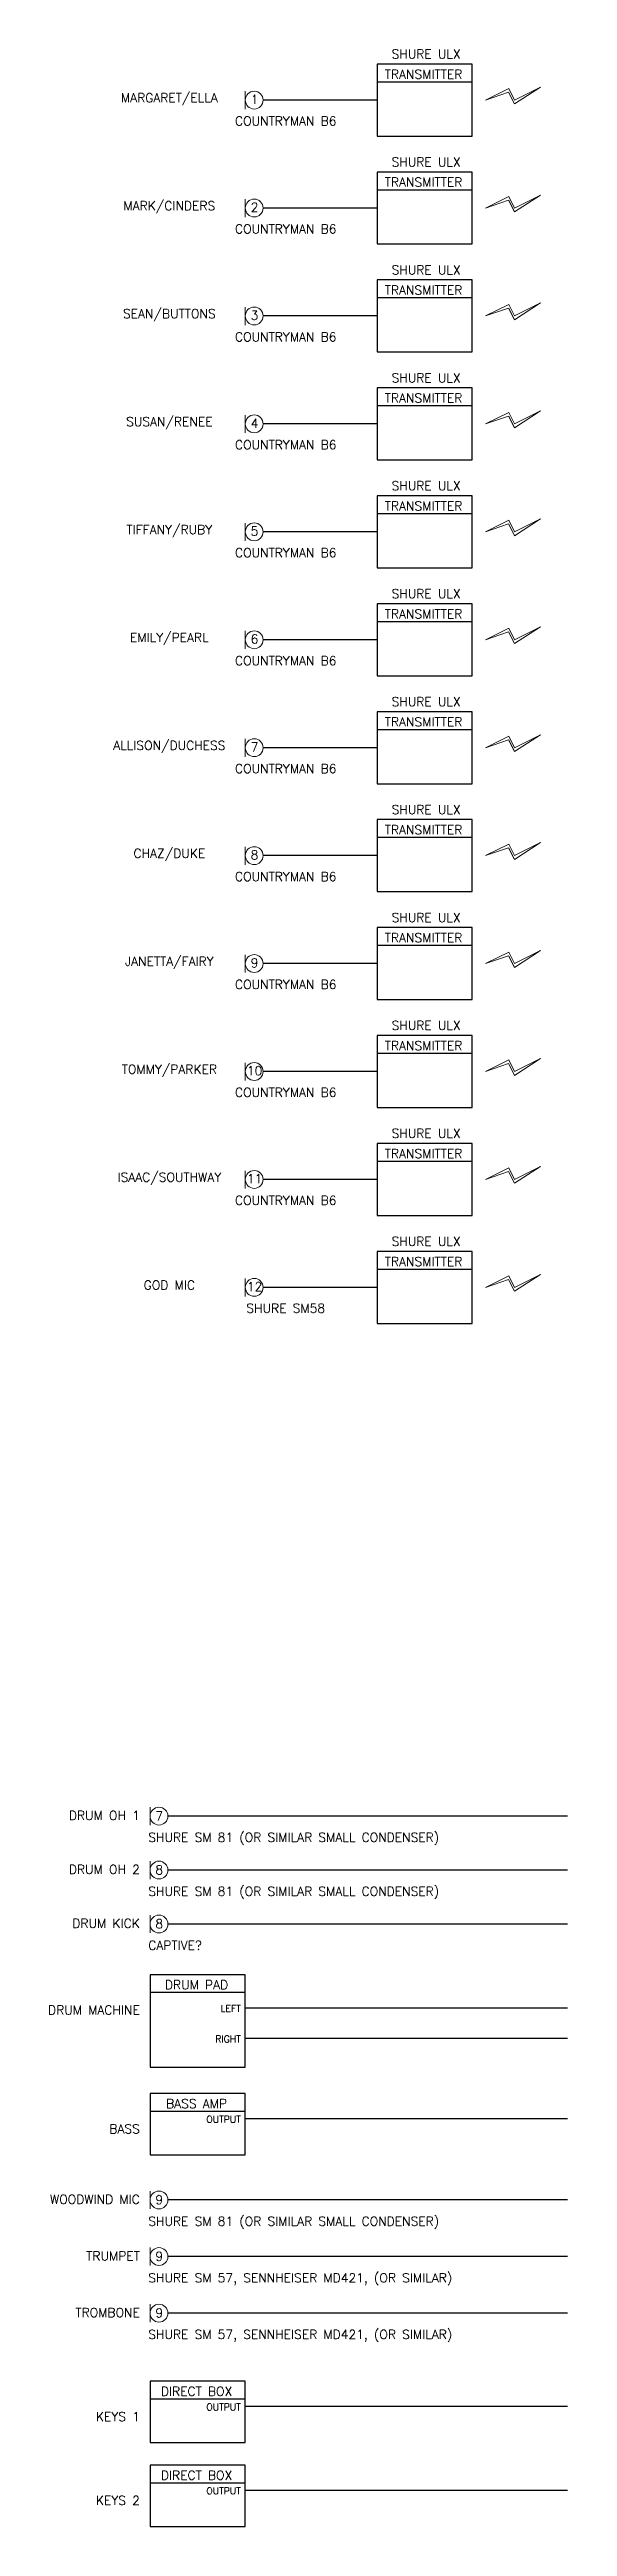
# Model space of a CAD drawing. Header units: inches. Extents: x 11.3 to 61.8, y -46.9 to -8.8.
# Drawn here: x 11.29 to 18.48, y -44.09 to -9.67 of the extents above; entities that cross this region are included whole.
import ezdxf
from ezdxf.enums import TextEntityAlignment as Align

# ---------------------------------------------------------------- set-up
doc = ezdxf.new("R2010")
doc.units = ezdxf.units.IN
doc.header["$MEASUREMENT"] = 0
for name, color, linetype in [('0-text', 2, 'Continuous'), ('AV-CONNECT', 6, 'Continuous'), ('AV-EQUIP', 3, 'Continuous'), ('AV-TXTLT', 121, 'Continuous')]:
    doc.layers.add(name, color=color, linetype=linetype)
doc.styles.add('romans', font='romans.shx')

msp = doc.modelspace()

# ---------------------------------------------------------------- texts
at = {"layer": '0-text', "style": 'romans'}
for s, p in [('SHURE ULX', (16.51721, -9.8296)), ('MARGARET/ELLA', (12.95096, -10.43816)), ('COUNTRYMAN B6', (14.56746, -10.75984)), ('SHURE ULX', (16.51721, -11.3296)), ('MARK/CINDERS', (12.95096, -11.93816)), ('COUNTRYMAN B6', (14.56746, -12.25984)), ('SHURE ULX', (16.51721, -12.8296)), ('SEAN/BUTTONS', (12.95096, -13.43816)), ('COUNTRYMAN B6', (14.56746, -13.75984)), ('SHURE ULX', (16.51721, -14.3296)), ('SUSAN/RENEE', (12.95096, -14.93816)), ('COUNTRYMAN B6', (14.56746, -15.25984)), ('SHURE ULX', (16.51721, -15.8296)), ('TIFFANY/RUBY', (12.95096, -16.43816)), ('COUNTRYMAN B6', (14.56746, -16.75984)), ('SHURE ULX', (16.51721, -17.3296)), ('EMILY/PEARL', (12.95096, -17.93816)), ('COUNTRYMAN B6', (14.56746, -18.25984)), ('SHURE ULX', (16.51721, -18.8296)), ('ALLISON/DUCHESS', (12.95096, -19.43816)), ('COUNTRYMAN B6', (14.56746, -19.75984)), ('SHURE ULX', (16.51721, -20.3296)), ('CHAZ/DUKE', (12.95096, -20.93816)), ('COUNTRYMAN B6', (14.56746, -21.25984)), ('SHURE ULX', (16.51721, -21.8296)), ('JANETTA/FAIRY', (12.95096, -22.43816)), ('COUNTRYMAN B6', (14.56746, -22.75984)), ('SHURE ULX', (16.51721, -23.3296)), ('TOMMY/PARKER', (12.95096, -23.93816)), ('COUNTRYMAN B6', (14.56746, -24.25984)), ('SHURE ULX', (16.51721, -24.8296)), ('ISAAC/SOUTHWAY', (12.95096, -25.43816)), ('COUNTRYMAN B6', (14.56746, -25.75984)), ('SHURE ULX', (16.51721, -26.3296)), ('GOD MIC', (12.95096, -26.93816)), ('SHURE SM58', (14.56746, -27.25984))]:
    msp.add_text(s, height=0.125, dxfattribs=at).set_placement(p, align=Align.BOTTOM_CENTER)
for s, p in [('DRUM OH 1', (12.54116, -34.30851)), ('DRUM OH 2', (12.54116, -35.05851)), ('DRUM KICK', (12.54116, -35.80851)), ('DRUM MACHINE', (12.54116, -37.01218)), ('BASS', (12.54116, -38.66375)), ('WOODWIND MIC', (12.54116, -39.64318)), ('TRUMPET', (12.54116, -40.42967)), ('TROMBONE', (12.54116, -41.21617)), ('KEYS 1', (12.54116, -42.6621)), ('KEYS 2', (12.54116, -43.82769))]:
    msp.add_text(s, height=0.125, dxfattribs=at).set_placement(p, align=Align.BOTTOM_RIGHT)
for s, p in [('SHURE SM 81 (OR SIMILAR SMALL CONDENSER)', (12.65842, -34.61305)), ('SHURE SM 81 (OR SIMILAR SMALL CONDENSER)', (12.65842, -35.36305)), ('CAPTIVE?', (12.65842, -36.11305)), ('SHURE SM 81 (OR SIMILAR SMALL CONDENSER)', (12.65842, -39.94772)), ('SHURE SM 57, SENNHEISER MD421, (OR SIMILAR)', (12.65842, -40.73421)), ('SHURE SM 57, SENNHEISER MD421, (OR SIMILAR)', (12.65842, -41.52071))]:
    msp.add_text(s, height=0.125, dxfattribs=at).set_placement(p, align=Align.BOTTOM_LEFT)
at = {"layer": 'AV-TXTLT', "style": 'romans'}
for s, p in [('LEFT', (13.94354, -36.89008)), ('RIGHT', (13.94354, -37.31492)), ('OUTPUT', (13.94354, -38.43083)), ('OUTPUT', (13.94354, -42.42918)), ('OUTPUT', (13.94354, -43.59478))]:
    msp.add_text(s, height=0.09375, dxfattribs=at).set_placement(p, align=Align.MIDDLE_RIGHT)
at = {"layer": 'AV-TXTLT', "char_height": 0.125, "attachment_point": 2, "style": 'romans'}
for s, insert, width in [('TRANSMITTER', (16.48123, -9.94762), 2.2738), ('1', (14.13412, -10.29706), 0.7624324), ('TRANSMITTER', (16.48123, -11.44762), 2.2738), ('2', (14.13412, -11.79706), 0.7624324), ('TRANSMITTER', (16.48123, -12.94762), 2.2738), ('3', (14.13412, -13.29706), 0.7624324), ('TRANSMITTER', (16.48123, -14.44762), 2.2738), ('4', (14.13412, -14.79706), 0.7624324), ('TRANSMITTER', (16.48123, -15.94762), 2.2738), ('5', (14.13412, -16.29706), 0.7624324), ('TRANSMITTER', (16.48123, -17.44762), 2.2738), ('6', (14.13412, -17.79706), 0.7624324), ('TRANSMITTER', (16.48123, -18.94762), 2.2738), ('7', (14.13412, -19.29706), 0.7624324), ('TRANSMITTER', (16.48123, -20.44762), 2.2738), ('8', (14.13412, -20.79706), 0.7624324), ('TRANSMITTER', (16.48123, -21.94762), 2.2738), ('9', (14.13412, -22.29706), 0.7624324), ('TRANSMITTER', (16.48123, -23.44762), 2.2738), ('10', (14.13412, -23.79706), 0.7624324), ('TRANSMITTER', (16.48123, -24.94762), 2.2738), ('11', (14.13412, -25.29706), 0.7624324), ('TRANSMITTER', (16.48123, -26.44762), 2.2738), ('12', (14.13412, -26.79706), 0.7624324), ('7', (12.81129, -34.1517), 0.7624324), ('8', (12.81129, -34.9017), 0.7624324), ('8', (12.81129, -35.6517), 0.7624324), ('DRUM PAD', (13.32891, -36.49926), 2.2738), ('BASS AMP', (13.32891, -38.15083), 2.2738), ('9', (12.81129, -39.48637), 0.7624324), ('9', (12.81129, -40.27287), 0.7624324), ('9', (12.81129, -41.05936), 0.7624324), ('DIRECT BOX', (13.32891, -42.14918), 2.2738), ('DIRECT BOX', (13.32891, -43.31478), 2.2738)]:
    msp.add_mtext(s, dxfattribs=dict(at, insert=insert, width=width))

# ---------------------------------------------------------------- linework, layer by layer
at = {"layer": 'AV-CONNECT'}
for p, q in [((15.83552, -10.3695), (14.25337, -10.3695)), ((15.83552, -11.8695), (14.25337, -11.8695)), ((15.83552, -13.3695), (14.25337, -13.3695)), ((15.83552, -14.8695), (14.25337, -14.8695)), ((15.83552, -16.3695), (14.25337, -16.3695)), ((15.83552, -17.8695), (14.25337, -17.8695)), ((15.83552, -19.3695), (14.25337, -19.3695)), ((15.83552, -20.8695), (14.25337, -20.8695)), ((15.83552, -22.3695), (14.25337, -22.3695)), ((15.83552, -23.8695), (14.25337, -23.8695)), ((15.83552, -25.3695), (14.25337, -25.3695)), ((15.83552, -26.8695), (14.25337, -26.8695)), ((18.47926, -34.21747), (12.93121, -34.21747)), ((18.47926, -34.96747), (12.93121, -34.96747)), ((18.47926, -35.71747), (12.93121, -35.71747)), ((18.47926, -36.88474), (14.00536, -36.88474)), ((18.47926, -37.30958), (14.00536, -37.30958)), ((18.47926, -38.42549), (14.00536, -38.42549)), ((18.47926, -39.55214), (12.93121, -39.55214)), ((18.47926, -40.33863), (12.93121, -40.33863)), ((18.47926, -41.12513), (12.93121, -41.12513)), ((18.47926, -42.42384), (14.00536, -42.42384)), ((18.47926, -43.58944), (14.00536, -43.58944))]:
    msp.add_line(p, q, dxfattribs=at)
at = {"layer": 'AV-EQUIP', "lineweight": 15}
for p, q in [((14.00604, -10.24775), (14.00604, -10.49595)), ((17.34296, -10.3695), (17.66399, -10.20905)), ((17.66292, -10.2604), (17.34296, -10.3695)), ((17.74418, -10.42298), (17.66292, -10.2604)), ((17.66399, -10.20905), (17.74418, -10.3695)), ((17.66399, -10.26253), (17.74418, -10.42298)), ((17.74418, -10.3695), (18.10594, -10.1887)), ((18.10594, -10.1887), (17.74418, -10.42298)), ((17.74418, -11.8695), (18.10594, -11.6887)), ((18.10594, -11.6887), (17.74418, -11.92298)), ((14.00604, -11.74775), (14.00604, -11.99595)), ((17.34296, -11.8695), (17.66399, -11.70905)), ((17.66292, -11.7604), (17.34296, -11.8695)), ((17.74418, -11.92298), (17.66292, -11.7604)), ((17.66399, -11.70905), (17.74418, -11.8695)), ((17.66399, -11.76253), (17.74418, -11.92298)), ((14.00604, -13.24775), (14.00604, -13.49595)), ((17.34296, -13.3695), (17.66399, -13.20905)), ((17.66292, -13.2604), (17.34296, -13.3695)), ((17.74418, -13.42298), (17.66292, -13.2604)), ((17.66399, -13.20905), (17.74418, -13.3695)), ((17.66399, -13.26253), (17.74418, -13.42298)), ((17.74418, -13.3695), (18.10594, -13.1887)), ((18.10594, -13.1887), (17.74418, -13.42298)), ((14.00604, -14.74775), (14.00604, -14.99595)), ((17.34296, -14.8695), (17.66399, -14.70905)), ((17.66292, -14.7604), (17.34296, -14.8695)), ((17.74418, -14.92298), (17.66292, -14.7604)), ((17.66399, -14.70905), (17.74418, -14.8695)), ((17.66399, -14.76253), (17.74418, -14.92298)), ((17.74418, -14.8695), (18.10594, -14.6887)), ((18.10594, -14.6887), (17.74418, -14.92298)), ((14.00604, -16.24775), (14.00604, -16.49595)), ((17.34296, -16.3695), (17.66399, -16.20905)), ((17.66292, -16.2604), (17.34296, -16.3695)), ((17.74418, -16.42298), (17.66292, -16.2604)), ((17.66399, -16.20905), (17.74418, -16.3695)), ((17.66399, -16.26253), (17.74418, -16.42298)), ((17.74418, -16.3695), (18.10594, -16.1887)), ((18.10594, -16.1887), (17.74418, -16.42298)), ((14.00604, -17.74775), (14.00604, -17.99595)), ((17.34296, -17.8695), (17.66399, -17.70905)), ((17.66292, -17.7604), (17.34296, -17.8695)), ((17.74418, -17.92298), (17.66292, -17.7604)), ((17.66399, -17.70905), (17.74418, -17.8695)), ((17.66399, -17.76253), (17.74418, -17.92298)), ((17.74418, -17.8695), (18.10594, -17.6887)), ((18.10594, -17.6887), (17.74418, -17.92298)), ((14.00604, -19.24775), (14.00604, -19.49595)), ((17.34296, -19.3695), (17.66399, -19.20905)), ((17.66292, -19.2604), (17.34296, -19.3695)), ((17.74418, -19.42298), (17.66292, -19.2604)), ((17.66399, -19.20905), (17.74418, -19.3695)), ((17.66399, -19.26253), (17.74418, -19.42298)), ((17.74418, -19.3695), (18.10594, -19.1887)), ((18.10594, -19.1887), (17.74418, -19.42298)), ((14.00604, -20.74775), (14.00604, -20.99595)), ((17.34296, -20.8695), (17.66399, -20.70905)), ((17.66292, -20.7604), (17.34296, -20.8695)), ((17.74418, -20.92298), (17.66292, -20.7604)), ((17.66399, -20.70905), (17.74418, -20.8695)), ((17.66399, -20.76253), (17.74418, -20.92298)), ((17.74418, -20.8695), (18.10594, -20.6887)), ((18.10594, -20.6887), (17.74418, -20.92298)), ((14.00604, -22.24775), (14.00604, -22.49595)), ((17.34296, -22.3695), (17.66399, -22.20905)), ((17.66292, -22.2604), (17.34296, -22.3695)), ((17.74418, -22.42298), (17.66292, -22.2604)), ((17.66399, -22.20905), (17.74418, -22.3695)), ((17.66399, -22.26253), (17.74418, -22.42298)), ((17.74418, -22.3695), (18.10594, -22.1887)), ((18.10594, -22.1887), (17.74418, -22.42298)), ((14.00604, -23.74775), (14.00604, -23.99595)), ((17.34296, -23.8695), (17.66399, -23.70905)), ((17.66399, -23.70905), (17.74418, -23.8695)), ((17.74418, -23.8695), (18.10594, -23.6887)), ((18.10594, -23.6887), (17.74418, -23.92298)), ((17.66292, -23.7604), (17.34296, -23.8695)), ((17.74418, -23.92298), (17.66292, -23.7604)), ((17.66399, -23.76253), (17.74418, -23.92298)), ((14.00604, -25.24775), (14.00604, -25.49595)), ((17.34296, -25.3695), (17.66399, -25.20905)), ((17.66292, -25.2604), (17.34296, -25.3695)), ((17.74418, -25.42298), (17.66292, -25.2604)), ((17.66399, -25.20905), (17.74418, -25.3695)), ((17.66399, -25.26253), (17.74418, -25.42298)), ((17.74418, -25.3695), (18.10594, -25.1887)), ((18.10594, -25.1887), (17.74418, -25.42298)), ((14.00604, -26.74775), (14.00604, -26.99595)), ((17.34296, -26.8695), (17.66399, -26.70905)), ((17.66292, -26.7604), (17.34296, -26.8695)), ((17.74418, -26.92298), (17.66292, -26.7604)), ((17.66399, -26.70905), (17.74418, -26.8695)), ((17.66399, -26.76253), (17.74418, -26.92298)), ((17.74418, -26.8695), (18.10594, -26.6887)), ((18.10594, -26.6887), (17.74418, -26.92298)), ((12.6832, -34.09337), (12.6832, -34.34158)), ((12.6832, -34.84337), (12.6832, -35.09158)), ((12.6832, -35.59337), (12.6832, -35.84158)), ((12.6832, -39.42803), (12.6832, -39.67624)), ((12.6832, -40.21453), (12.6832, -40.46274)), ((12.6832, -41.00103), (12.6832, -41.24924))]:
    msp.add_line(p, q, dxfattribs=at)
at = {"layer": 'AV-EQUIP'}
for points in [[(15.83552, -10.8695), (17.15835, -10.8695), (17.15835, -9.8695), (15.83552, -9.8695)], [(15.83552, -12.3695), (17.15835, -12.3695), (17.15835, -11.3695), (15.83552, -11.3695)], [(15.83552, -13.8695), (17.15835, -13.8695), (17.15835, -12.8695), (15.83552, -12.8695)], [(15.83552, -15.3695), (17.15835, -15.3695), (17.15835, -14.3695), (15.83552, -14.3695)], [(15.83552, -16.8695), (17.15835, -16.8695), (17.15835, -15.8695), (15.83552, -15.8695)], [(15.83552, -18.3695), (17.15835, -18.3695), (17.15835, -17.3695), (15.83552, -17.3695)], [(15.83552, -19.8695), (17.15835, -19.8695), (17.15835, -18.8695), (15.83552, -18.8695)], [(15.83552, -21.3695), (17.15835, -21.3695), (17.15835, -20.3695), (15.83552, -20.3695)], [(15.83552, -22.8695), (17.15835, -22.8695), (17.15835, -21.8695), (15.83552, -21.8695)], [(15.83552, -24.3695), (17.15835, -24.3695), (17.15835, -23.3695), (15.83552, -23.3695)], [(15.83552, -25.8695), (17.15835, -25.8695), (17.15835, -24.8695), (15.83552, -24.8695)], [(15.83552, -27.3695), (17.15835, -27.3695), (17.15835, -26.3695), (15.83552, -26.3695)], [(12.6832, -37.70804), (14.00604, -37.70804), (14.00604, -36.42114), (12.6832, -36.42114)], [(12.6832, -38.92549), (14.00604, -38.92549), (14.00604, -38.07271), (12.6832, -38.07271)], [(12.6832, -42.92384), (14.00604, -42.92384), (14.00604, -42.07106), (12.6832, -42.07106)], [(12.6832, -44.08944), (14.00604, -44.08944), (14.00604, -43.23665), (12.6832, -43.23665)]]:
    msp.add_lwpolyline(points, close=True, dxfattribs=at)
at = {"layer": 'AV-EQUIP', "lineweight": 15}
for centre in [(14.13004, -10.3695), (14.13004, -11.8695), (14.13004, -13.3695), (14.13004, -14.8695), (14.13004, -16.3695), (14.13004, -17.8695), (14.13004, -19.3695), (14.13004, -20.8695), (14.13004, -22.3695), (14.13004, -23.8695), (14.13004, -25.3695), (14.13004, -26.8695), (12.80721, -34.21747), (12.80721, -34.96747), (12.80721, -35.71747), (12.80721, -39.55214), (12.80721, -40.33863), (12.80721, -41.12513)]:
    msp.add_circle(centre, 0.12401, dxfattribs=at)
at = {"layer": 'AV-TXTLT'}
for p, q in [((17.15835, -10.1195), (15.83552, -10.1195)), ((17.15835, -11.6195), (15.83552, -11.6195)), ((17.15835, -13.1195), (15.83552, -13.1195)), ((17.15835, -14.6195), (15.83552, -14.6195)), ((17.15835, -16.1195), (15.83552, -16.1195)), ((17.15835, -17.6195), (15.83552, -17.6195)), ((17.15835, -19.1195), (15.83552, -19.1195)), ((17.15835, -20.6195), (15.83552, -20.6195)), ((17.15835, -22.1195), (15.83552, -22.1195)), ((17.15835, -23.6195), (15.83552, -23.6195)), ((17.15835, -25.1195), (15.83552, -25.1195)), ((17.15835, -26.6195), (15.83552, -26.6195)), ((14.00604, -36.67114), (12.6832, -36.67114)), ((14.00604, -38.32271), (12.6832, -38.32271)), ((14.00604, -42.32106), (12.6832, -42.32106)), ((14.00604, -43.48665), (12.6832, -43.48665))]:
    msp.add_line(p, q, dxfattribs=at)

msp.set_redraw_order([(e.dxf.handle, doc.entitydb.next_handle()) for e in msp.query("TEXT MTEXT ATTDEF DIMENSION ARC_DIMENSION")])  # texts and dimensions are drawn at this point

doc.saveas('drawing.dxf')
